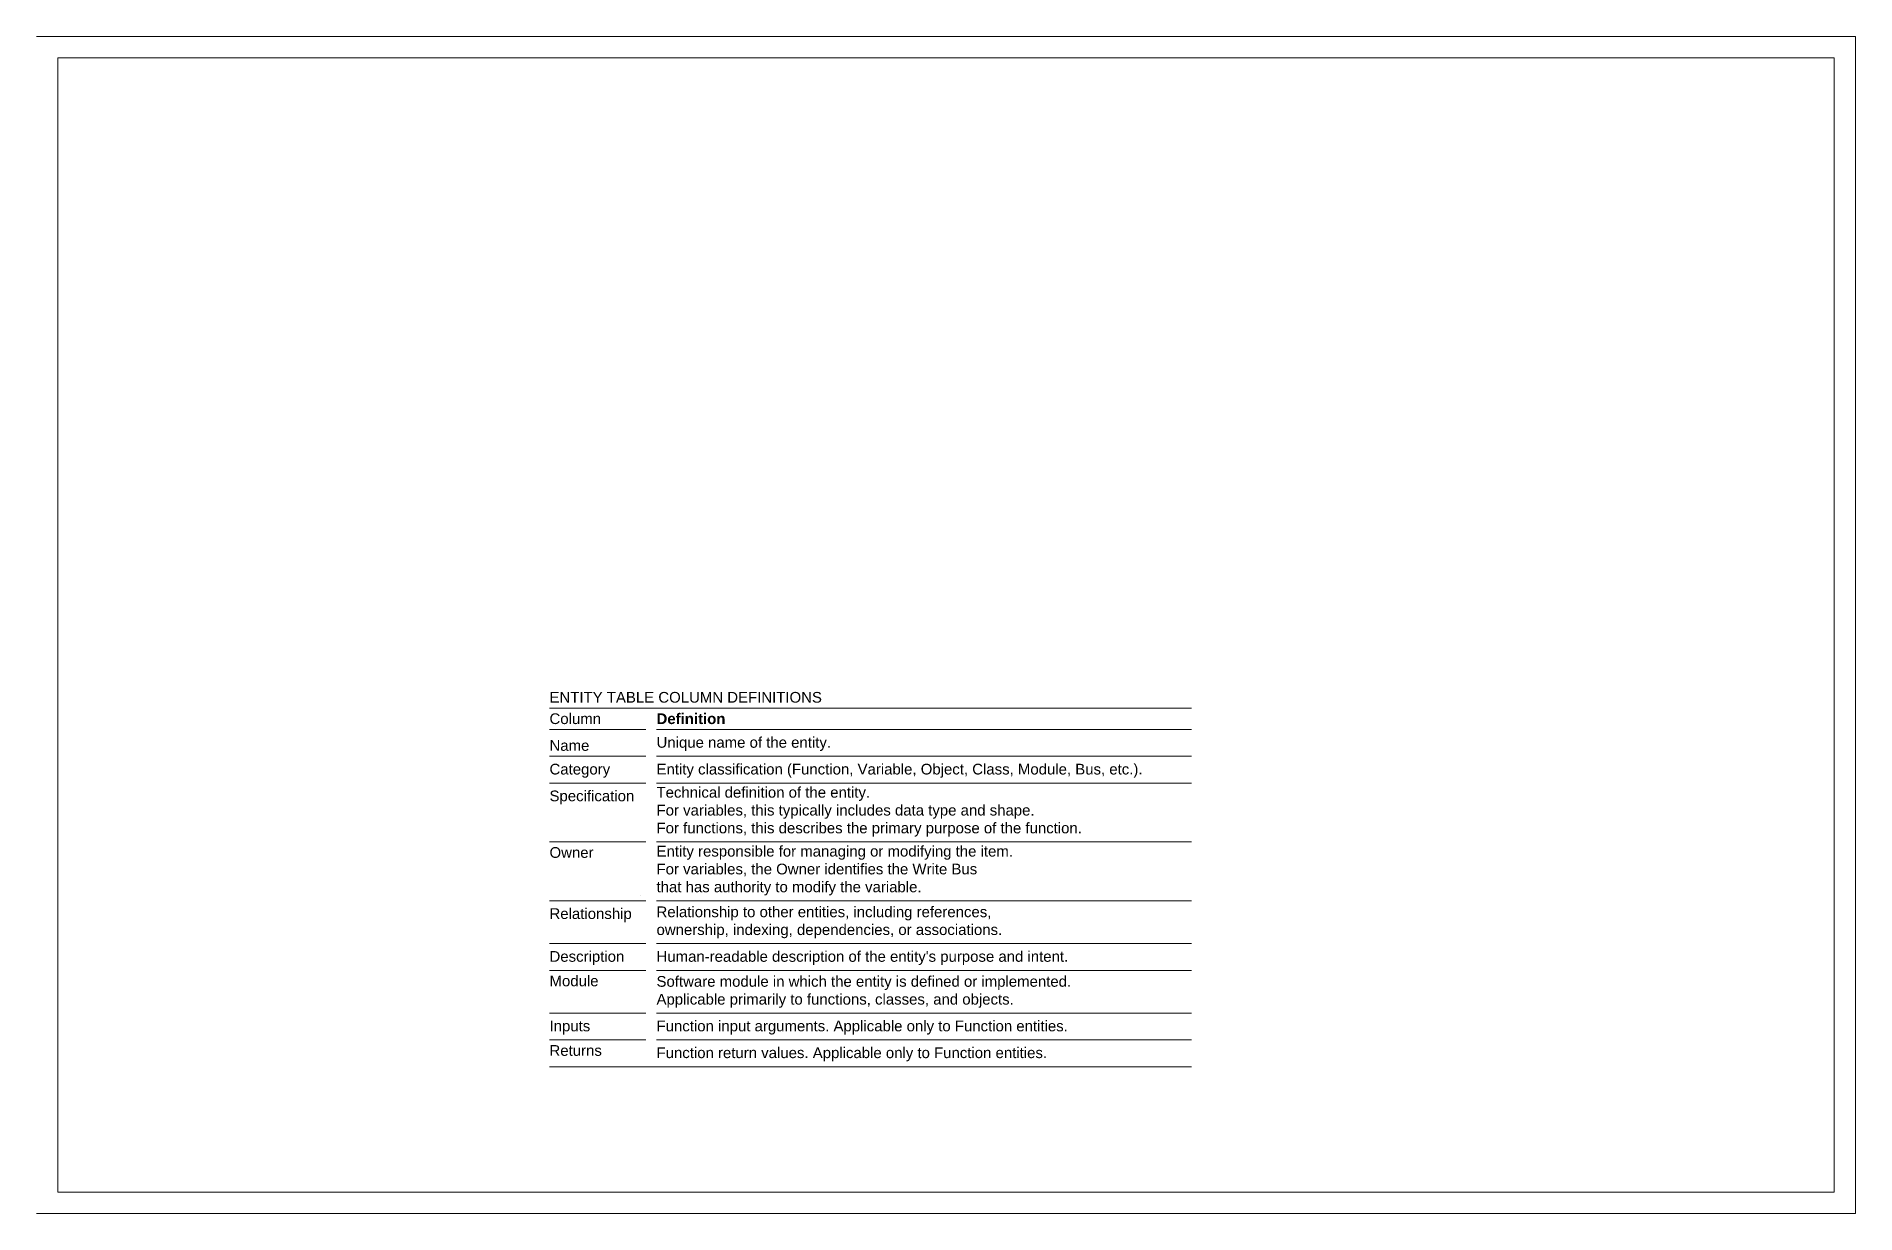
# Model space of a CAD drawing. Header units: inches. Extents: x 0 to 85, y 0 to 55.
# Drawn here: x 34 to 51, y 0 to 11 of the extents above; entities that cross this region are included whole.
import ezdxf

# ---------------------------------------------------------------- set-up
doc = ezdxf.new("R2010")
doc.units = ezdxf.units.IN
doc.header["$LTSCALE"] = 0.1
doc.header["$MEASUREMENT"] = 0
doc.layers.get('0').update_dxf_attribs({"lineweight": 5, "true_color": 0xffffff})
doc.styles.add('textstyle102', font='')
doc.styles.add('textstyle107', font='')
doc.styles.add('textstyle115', font='')
doc.styles.add('textstyle123', font='')
doc.styles.add('textstyle127', font='')
doc.styles.add('textstyle138', font='')
doc.styles.add('textstyle16', font='')
doc.styles.add('textstyle171', font='')
doc.styles.add('textstyle182', font='')
doc.styles.add('textstyle185', font='')
doc.styles.add('textstyle187', font='')
doc.styles.add('textstyle205', font='')
doc.styles.add('textstyle212', font='')
doc.styles.add('textstyle232', font='')
doc.styles.add('textstyle246', font='')
doc.styles.add('textstyle51', font='')
doc.styles.add('textstyle60', font='')
doc.styles.add('textstyle68', font='')
doc.styles.add('textstyle8', font='')
doc.styles.add('textstyle92', font='')
doc.styles.add('textstyle95', font='')
doc.styles.get('textstyle102').set_extended_font_data('Arial')
doc.styles.get('textstyle107').set_extended_font_data('Arial')
doc.styles.get('textstyle115').set_extended_font_data('Arial')
doc.styles.get('textstyle123').set_extended_font_data('Arial')
doc.styles.get('textstyle127').set_extended_font_data('Arial')
doc.styles.get('textstyle138').set_extended_font_data('Arial')
doc.styles.get('textstyle16').set_extended_font_data('Arial')
doc.styles.get('textstyle171').set_extended_font_data('Arial')
doc.styles.get('textstyle182').set_extended_font_data('Arial')
doc.styles.get('textstyle185').set_extended_font_data('Arial')
doc.styles.get('textstyle187').set_extended_font_data('Arial')
doc.styles.get('textstyle205').set_extended_font_data('Arial')
doc.styles.get('textstyle212').set_extended_font_data('Arial')
doc.styles.get('textstyle232').set_extended_font_data('Arial')
doc.styles.get('textstyle246').set_extended_font_data('Arial')
doc.styles.get('textstyle51').set_extended_font_data('Arial')
doc.styles.get('textstyle60').set_extended_font_data('Arial')
doc.styles.get('textstyle68').set_extended_font_data('Arial')
doc.styles.get('textstyle8').set_extended_font_data('Arial')
doc.styles.get('textstyle92').set_extended_font_data('Arial')
doc.styles.get('textstyle95').set_extended_font_data('Arial')

msp = doc.modelspace()

# ---------------------------------------------------------------- texts
at = {"char_height": 0.1, "attachment_point": 7}
for s, insert, style in [('\\farial|b0|i0|c0|p0;\\c0;ENTITY TABLE COLUMN DEFINITIONS', (38.795, 4.773), 'textstyle68'), ('\\farial|b0|i0|c0|p0;\\c0;Column', (38.795, 4.573), 'textstyle232'), ('\\farial|b1|i0|c0|p0;\\c0;Definition', (39.795, 4.573), 'textstyle16'), ('\\farial|b0|i0|c0|p0;\\c0;Name', (38.795, 4.323), 'textstyle92'), ('\\farial|b0|i0|c0|p0;\\c0;Unique name of the entity.', (39.795, 4.323), 'textstyle212'), ('\\farial|b0|i0|c0|p0;\\c0;Category', (38.795, 4.073), 'textstyle182'), ('\\farial|b0|i0|c0|p0;\\c0;Entity classification (Function, Variable, Object, Class, Module, Bus, etc.).', (39.795, 4.073), 'textstyle138'), ('\\farial|b0|i0|c0|p0;\\c0;Specification', (38.795, 3.823), 'textstyle205'), ('\\farial|b0|i0|c0|p0;\\c0;Technical definition of the entity.\\PFor variables, this typically includes data type and shape.\\PFor functions, this describes the primary purpose of the function.', (39.795, 3.523), 'textstyle171'), ('\\farial|b0|i0|c0|p0;\\c0;Owner', (38.795, 3.323), 'textstyle123'), ('\\farial|b0|i0|c0|p0;\\c0;Entity responsible for managing or modifying the item.\\PFor variables, the Owner identifies the Write Bus\\Pthat has authority to modify the variable.', (39.795, 2.973), 'textstyle8'), ('\\farial|b0|i0|c0|p0;\\c0;Relationship', (38.795, 2.723), 'textstyle51'), ('\\farial|b0|i0|c0|p0;\\c0;Relationship to other entities, including references,\\Pownership, indexing, dependencies, or associations.', (39.795, 2.573), 'textstyle127'), ('\\farial|b0|i0|c0|p0;\\c0;Description', (38.795, 2.323), 'textstyle95'), ("\\farial|b0|i0|c0|p0;\\c0;Human-readable description of the entity's purpose and intent.", (39.795, 2.323), 'textstyle115'), ('\\farial|b0|i0|c0|p0;\\c0;Module', (38.795, 2.123), 'textstyle60'), ('\\farial|b0|i0|c0|p0;\\c0;Software module in which the entity is defined or implemented.\\PApplicable primarily to functions, classes, and objects.', (39.795, 1.923), 'textstyle246'), ('\\farial|b0|i0|c0|p0;\\c0;Inputs', (38.795, 1.673), 'textstyle107'), ('\\farial|b0|i0|c0|p0;\\c0;Function input arguments. Applicable only to Function entities.', (39.795, 1.673), 'textstyle187'), ('\\farial|b0|i0|c0|p0;\\c0;Returns', (38.795, 1.473), 'textstyle102'), ('\\farial|b0|i0|c0|p0;\\c0;Function return values. Applicable only to Function entities.', (39.795, 1.423), 'textstyle185')]:
    msp.add_mtext(s, dxfattribs=dict(at, insert=insert, style=style))

# ---------------------------------------------------------------- linework, layer by layer
for p, q in [((34, 11), (51, 11)), ((51, 11), (34, 11)), ((51, 0), (51, 11)), ((51, 0), (51, 11)), ((51, 11), (51, 0)), ((50.8, 10.8), (34.2, 10.8)), ((34.2, 10.8), (34.2, 0.2)), ((50.8, 0.2), (50.8, 10.8)), ((38.795, 4.723), (44.795, 4.723)), ((38.795, 4.523), (39.695, 4.523)), ((39.795, 4.523), (44.795, 4.523)), ((38.795, 4.273), (39.695, 4.273)), ((39.795, 4.273), (44.795, 4.273)), ((38.795, 4.023), (39.695, 4.023)), ((39.795, 4.023), (44.795, 4.023)), ((38.795, 3.473), (39.695, 3.473)), ((39.795, 3.473), (44.795, 3.473)), ((38.795, 2.923), (39.695, 2.923)), ((39.645, 2.973), (39.645, 2.973)), ((39.795, 2.923), (44.795, 2.923)), ((38.795, 2.523), (39.695, 2.523)), ((39.795, 2.523), (44.795, 2.523)), ((38.795, 2.273), (39.695, 2.273)), ((39.795, 2.273), (44.795, 2.273)), ((38.795, 1.873), (39.695, 1.873)), ((39.795, 1.873), (44.795, 1.873)), ((38.795, 1.623), (39.695, 1.623)), ((39.795, 1.623), (44.795, 1.623)), ((38.795, 1.373), (44.795, 1.373)), ((34.2, 0.2), (50.8, 0.2)), ((34, 0), (51, 0))]:
    msp.add_line(p, q)

msp.set_redraw_order([(e.dxf.handle, doc.entitydb.next_handle()) for e in msp.query("TEXT MTEXT ATTDEF DIMENSION ARC_DIMENSION")])  # texts and dimensions are drawn at this point

doc.saveas('drawing.dxf')
